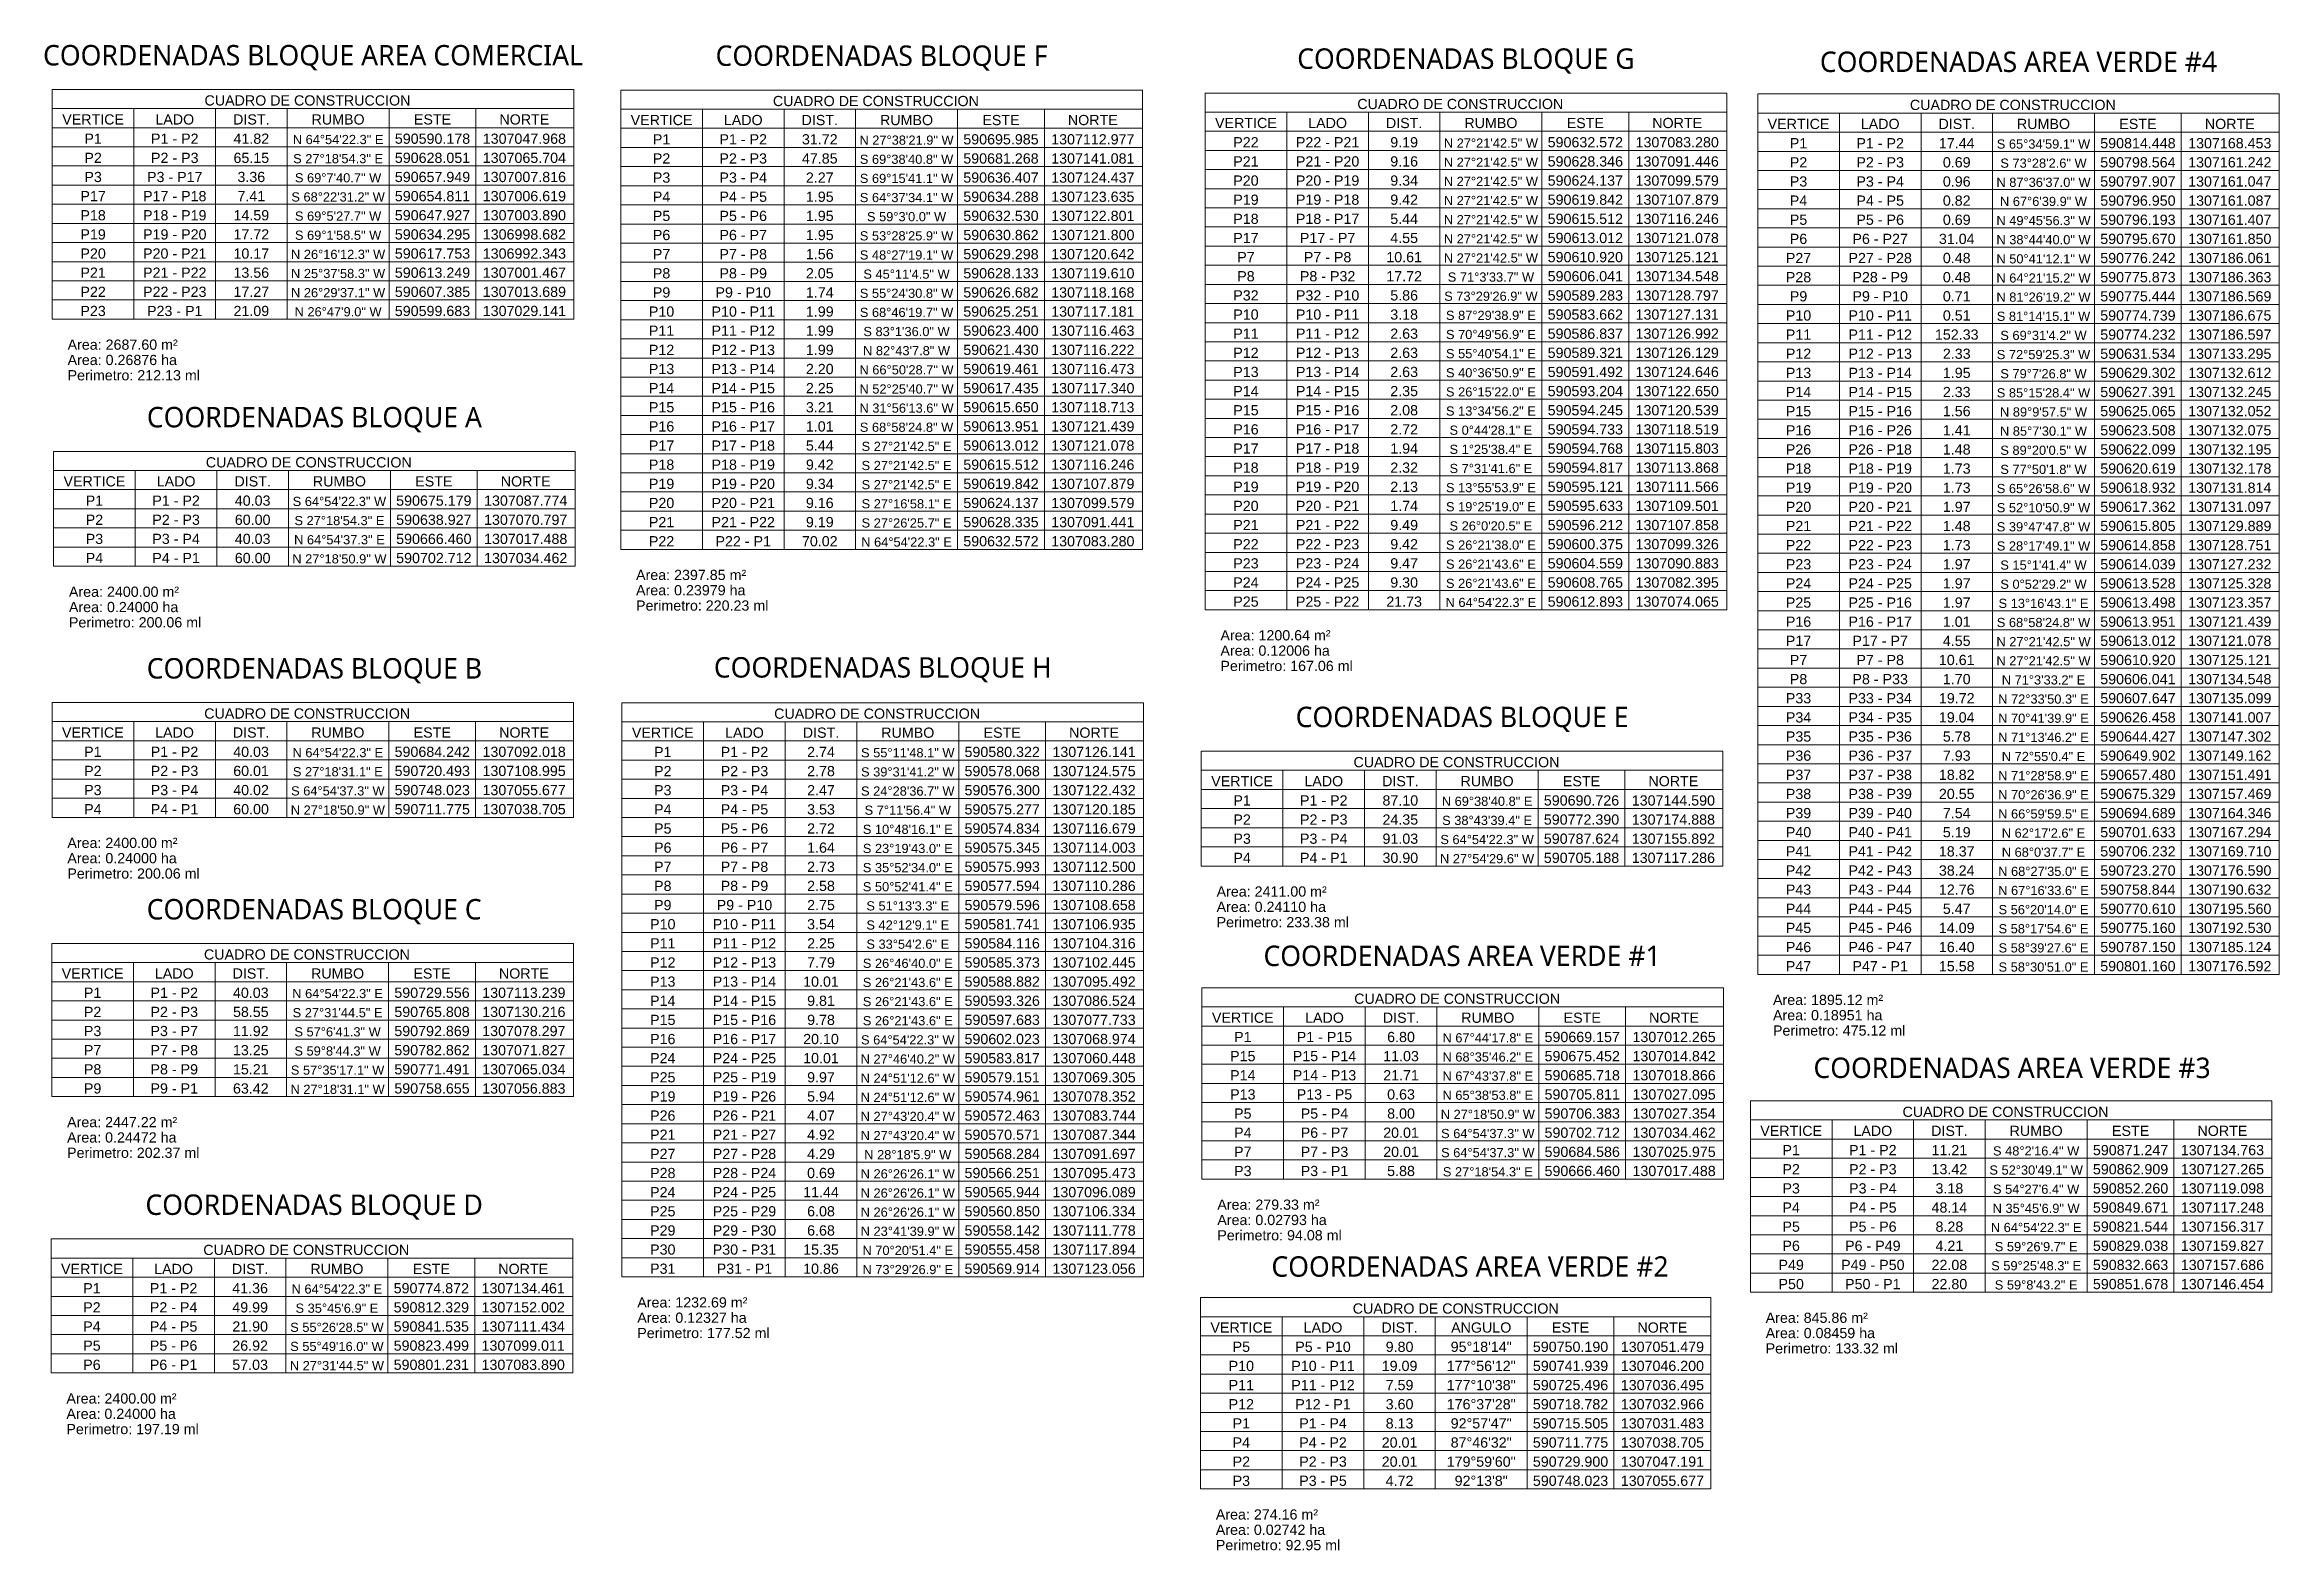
# Model space of a CAD drawing. Header units: millimetres. Extents: x 86 to 591881, y 99 to 1307229.
# Drawn here: x 591443.4 to 591881.2, y 1306865.3 to 1307160.3 of the extents above; entities that cross this region are included whole.
import ezdxf
from ezdxf.enums import TextEntityAlignment as Align

# ---------------------------------------------------------------- set-up
doc = ezdxf.new("R2010")
doc.units = ezdxf.units.MM
doc.layers.add('CUADROS', color=9, linetype='Continuous', lineweight=20)
doc.layers.add('Plano', color=7, linetype='Continuous')
doc.styles.add('CUADROS', font='arial.ttf')
doc.styles.add('ST - ETIQUETAS', font='', dxfattribs={"height": 2.5})
doc.styles.get('ST - ETIQUETAS').set_extended_font_data('Roboto Thin')

msp = doc.modelspace()

# ---------------------------------------------------------------- texts
at = {"layer": 'CUADROS', "style": 'CUADROS'}
for s, p in [('Area: 2687.60 m²', (591447.89, 1307100.5)), ('Area: 0.26876 ha', (591447.89, 1307097.5)), ('Perimetro: 212.13 ml', (591447.89, 1307094.5)), ('Area: 2400.00 m²', (591448.15, 1307052.09)), ('Area: 2397.85 m²', (591559.27, 1307055.38)), ('Area: 0.23979 ha', (591559.27, 1307052.38)), ('Area: 0.24000 ha', (591448.15, 1307049.09)), ('Perimetro: 220.23 ml', (591559.27, 1307049.38)), ('Perimetro: 200.06 ml', (591448.15, 1307046.09)), ('Area: 1200.64 m²', (591673.77, 1307043.55)), ('Area: 0.12006 ha', (591673.77, 1307040.55)), ('Perimetro: 167.06 ml', (591673.77, 1307037.55)), ('Area: 2400.00 m²', (591447.84, 1307002.88)), ('Area: 0.24000 ha', (591447.84, 1306999.88)), ('Perimetro: 200.06 ml', (591447.84, 1306996.88)), ('Area: 2411.00 m²', (591673.02, 1306993.35)), ('Area: 0.24110 ha', (591673.02, 1306990.35)), ('Perimetro: 233.38 ml', (591673.02, 1306987.35)), ('Area: 1895.12 m²', (591782.04, 1306972.12)), ('Area: 0.18951 ha', (591782.04, 1306969.12)), ('Perimetro: 475.12 ml', (591782.04, 1306966.12)), ('Area: 2447.22 m²', (591447.79, 1306948.17)), ('Area: 0.24472 ha', (591447.79, 1306945.17)), ('Perimetro: 202.37 ml', (591447.79, 1306942.17)), ('Area: 279.33 m²', (591673.16, 1306932)), ('Area: 0.02793 ha', (591673.16, 1306929)), ('Perimetro: 94.08 ml', (591673.16, 1306926)), ('Area: 1232.69 m²', (591559.51, 1306912.85)), ('Area: 0.12327 ha', (591559.51, 1306909.85)), ('Area: 845.86 m²', (591780.6, 1306909.84)), ('Perimetro: 177.52 ml', (591559.51, 1306906.85)), ('Area: 0.08459 ha', (591780.6, 1306906.84)), ('Perimetro: 133.32 ml', (591780.6, 1306903.84)), ('Area: 2400.00 m²', (591447.66, 1306894.03)), ('Area: 0.24000 ha', (591447.66, 1306891.03)), ('Perimetro: 197.19 ml', (591447.66, 1306888.03)), ('Area: 274.16 m²', (591672.87, 1306871.3)), ('Area: 0.02742 ha', (591672.87, 1306868.3)), ('Perimetro: 92.95 ml', (591672.87, 1306865.3))]:
    msp.add_text(s, height=2, dxfattribs=at).set_placement(p)
at = {"layer": 'Plano', "color": 3, "lineweight": 15, "style": 'ST - ETIQUETAS'}
for s, p in [('COORDENADAS BLOQUE AREA COMERCIAL', (591495.99, 1307157.76)), ('COORDENADAS BLOQUE F', (591607.37, 1307157.67)), ('COORDENADAS BLOQUE G', (591721.87, 1307157.09)), ('COORDENADAS AREA VERDE #4', (591830.14, 1307156.92)), ('COORDENADAS BLOQUE A', (591496.25, 1307086.85)), ('COORDENADAS BLOQUE B', (591496.25, 1307037.63)), ('COORDENADAS BLOQUE H', (591607.61, 1307037.82)), ('COORDENADAS BLOQUE E', (591721.12, 1307028.11)), ('COORDENADAS BLOQUE C', (591496.2, 1306990.43)), ('COORDENADAS AREA VERDE #1', (591721.12, 1306981.75)), ('COORDENADAS AREA VERDE #3', (591828.88, 1306959.81)), ('COORDENADAS BLOQUE D', (591496.2, 1306932.54)), ('COORDENADAS AREA VERDE #2', (591722.67, 1306920.88))]:
    msp.add_text(s, height=4, dxfattribs=at).set_placement(p, align=Align.MIDDLE)

# ---------------------------------------------------------------- blocks, each defined once
blk = doc.blocks.new('CC-R')
at = {"layer": 'CUADROS'}
for p, q in [((0, 0), (0, 7.5)), ((0, 7.5), (102.2, 7.5)), ((102.2, 0), (102.2, 7.5)), ((0, 3.75), (102.2, 3.75)), ((0, 0), (102.2, 0)), ((16, 0), (16, 3.75)), ((32, 0), (32, 3.75)), ((46, 0), (46, 3.75)), ((66, 0), (66, 3.75)), ((83, 0), (83, 3.75))]:
    blk.add_line(p, q, dxfattribs=at)
at = {"layer": 'CUADROS', "style": 'CUADROS'}
blk.add_text('CUADRO DE CONSTRUCCION', height=2, dxfattribs=at).set_placement((50, 3.75), align=Align.BOTTOM_CENTER)
for s, p in [('VERTICE', (8, 0.625)), ('LADO', (24, 0.625)), ('DIST.', (39, 0.625)), ('RUMBO', (56, 0.625)), ('ESTE', (74.5, 0.625)), ('NORTE', (92.5, 0.625))]:
    blk.add_text(s, height=2, dxfattribs=at).set_placement(p, align=Align.CENTER)
blk = doc.blocks.new('CC-CR')
at = {"layer": 'CUADROS'}
for p, q in [((0, 0), (0, 3.75)), ((0, 3.75), (102.2, 3.75)), ((0, 0), (102.2, 0)), ((16, 0), (16, 3.75)), ((32, 0), (32, 3.75)), ((46, 0), (46, 3.75)), ((66, 0), (66, 3.75)), ((83, 0), (83, 3.75)), ((102.2, 0), (102.2, 3.75))]:
    blk.add_line(p, q, dxfattribs=at)
at = {"layer": 'CUADROS', "style": 'CUADROS'}
for tag, height, p in [('V', 2, (8, 0)), ('L', 2, (24, 0)), ('D', 2, (39, 0)), ('ANG', 1.8, (56, 0)), ('X', 2, (74.5, 0)), ('Y', 2, (92.5, 0))]:
    blk.add_attdef(tag, text='', height=height, dxfattribs=at).set_placement(p, align=Align.BOTTOM_CENTER)
blk = doc.blocks.new('CC-C')
at = {"layer": 'CUADROS'}
for p, q in [((0, 0), (0, 7.5)), ((0, 7.5), (100, 7.5)), ((100, 0), (100, 7.5)), ((0, 3.75), (100, 3.75)), ((0, 0), (100, 0)), ((16, 0), (16, 3.75)), ((32, 0), (32, 3.75)), ((46, 0), (46, 3.75)), ((64, 0), (64, 3.75)), ((81, 0), (81, 3.75))]:
    blk.add_line(p, q, dxfattribs=at)
at = {"layer": 'CUADROS', "style": 'CUADROS'}
blk.add_text('CUADRO DE CONSTRUCCION', height=2, dxfattribs=at).set_placement((50, 3.75), align=Align.BOTTOM_CENTER)
for s, p in [('VERTICE', (8, 0.625)), ('LADO', (24, 0.625)), ('DIST.', (39, 0.625)), ('ANGULO', (55, 0.625)), ('ESTE', (72.5, 0.625)), ('NORTE', (90.5, 0.625))]:
    blk.add_text(s, height=2, dxfattribs=at).set_placement(p, align=Align.CENTER)
blk = doc.blocks.new('CC-Cuerpo')
at = {"layer": 'CUADROS'}
for p, q in [((0, 0), (0, 3.75)), ((0, 3.75), (100, 3.75)), ((0, 0), (100, 0)), ((16, 0), (16, 3.75)), ((32, 0), (32, 3.75)), ((46, 0), (46, 3.75)), ((64, 0), (64, 3.75)), ((81, 0), (81, 3.75)), ((100, 0), (100, 3.75))]:
    blk.add_line(p, q, dxfattribs=at)
at = {"layer": 'CUADROS', "style": 'CUADROS'}
for tag, p in [('V', (8, 0)), ('L', (24, 0)), ('D', (39, 0)), ('ANG', (55, 0)), ('X', (72.5, 0)), ('Y', (90.5, 0))]:
    blk.add_attdef(tag, text='', height=2, dxfattribs=at).set_placement(p, align=Align.BOTTOM_CENTER)

# ---------------------------------------------------------------- block references
at = {"layer": 'CUADROS'}
for name, p in [('CC-R', (591444.89, 1307144)), ('CC-R', (591556.27, 1307143.88)), ('CC-R', (591670.77, 1307143.3)), ('CC-R', (591779.04, 1307143.12)), ('CC-R', (591445.15, 1307073.09)), ('CC-R', (591444.84, 1307023.88)), ('CC-R', (591556.51, 1307023.85)), ('CC-R', (591670.02, 1307014.35)), ('CC-R', (591444.79, 1306976.67)), ('CC-R', (591670.16, 1306968)), ('CC-R', (591777.6, 1306945.84)), ('CC-R', (591444.66, 1306918.78)), ('CC-C', (591669.87, 1306907.3))]:
    msp.add_blockref(name, p, dxfattribs=at)
for name, p, values in [('CC-CR', (591444.89, 1307140.25), {'V': 'P1', 'L': 'P1 - P2', 'D': '41.82', 'ANG': 'N 64°54\'22.3" E', 'X': '590590.178', 'Y': '1307047.968'}), ('CC-CR', (591556.27, 1307140.13), {'V': 'P1', 'L': 'P1 - P2', 'D': '31.72', 'ANG': 'N 27°38\'21.9" W', 'X': '590695.985', 'Y': '1307112.977'}), ('CC-CR', (591670.77, 1307139.55), {'V': 'P22', 'L': 'P22 - P21', 'D': '9.19', 'ANG': 'N 27°21\'42.5" W', 'X': '590632.572', 'Y': '1307083.280'}), ('CC-CR', (591779.04, 1307139.37), {'V': 'P1', 'L': 'P1 - P2', 'D': '17.44', 'ANG': 'S 65°34\'59.1" W', 'X': '590814.448', 'Y': '1307168.453'}), ('CC-CR', (591444.89, 1307136.5), {'V': 'P2', 'L': 'P2 - P3', 'D': '65.15', 'ANG': 'S 27°18\'54.3" E', 'X': '590628.051', 'Y': '1307065.704'}), ('CC-CR', (591556.27, 1307136.38), {'V': 'P2', 'L': 'P2 - P3', 'D': '47.85', 'ANG': 'S 69°38\'40.8" W', 'X': '590681.268', 'Y': '1307141.081'}), ('CC-CR', (591670.77, 1307135.8), {'V': 'P21', 'L': 'P21 - P20', 'D': '9.16', 'ANG': 'N 27°21\'42.5" W', 'X': '590628.346', 'Y': '1307091.446'}), ('CC-CR', (591779.04, 1307135.62), {'V': 'P2', 'L': 'P2 - P3', 'D': '0.69', 'ANG': 'S 73°28\'2.6" W', 'X': '590798.564', 'Y': '1307161.242'}), ('CC-CR', (591444.89, 1307132.75), {'V': 'P3', 'L': 'P3 - P17', 'D': '3.36', 'ANG': 'S 69°7\'40.7" W', 'X': '590657.949', 'Y': '1307007.816'}), ('CC-CR', (591444.89, 1307129), {'V': 'P17', 'L': 'P17 - P18', 'D': '7.41', 'ANG': 'S 68°22\'31.2" W', 'X': '590654.811', 'Y': '1307006.619'}), ('CC-CR', (591556.27, 1307132.63), {'V': 'P3', 'L': 'P3 - P4', 'D': '2.27', 'ANG': 'S 69°15\'41.1" W', 'X': '590636.407', 'Y': '1307124.437'}), ('CC-CR', (591670.77, 1307132.05), {'V': 'P20', 'L': 'P20 - P19', 'D': '9.34', 'ANG': 'N 27°21\'42.5" W', 'X': '590624.137', 'Y': '1307099.579'}), ('CC-CR', (591779.04, 1307131.87), {'V': 'P3', 'L': 'P3 - P4', 'D': '0.96', 'ANG': 'N 87°36\'37.0" W', 'X': '590797.907', 'Y': '1307161.047'}), ('CC-CR', (591444.89, 1307125.25), {'V': 'P18', 'L': 'P18 - P19', 'D': '14.59', 'ANG': 'S 69°5\'27.7" W', 'X': '590647.927', 'Y': '1307003.890'}), ('CC-CR', (591556.27, 1307128.88), {'V': 'P4', 'L': 'P4 - P5', 'D': '1.95', 'ANG': 'S 64°37\'34.1" W', 'X': '590634.288', 'Y': '1307123.635'}), ('CC-CR', (591556.27, 1307125.13), {'V': 'P5', 'L': 'P5 - P6', 'D': '1.95', 'ANG': 'S 59°3\'0.0" W', 'X': '590632.530', 'Y': '1307122.801'}), ('CC-CR', (591670.77, 1307128.3), {'V': 'P19', 'L': 'P19 - P18', 'D': '9.42', 'ANG': 'N 27°21\'42.5" W', 'X': '590619.842', 'Y': '1307107.879'}), ('CC-CR', (591779.04, 1307128.12), {'V': 'P4', 'L': 'P4 - P5', 'D': '0.82', 'ANG': 'N 67°6\'39.9" W', 'X': '590796.950', 'Y': '1307161.087'}), ('CC-CR', (591444.89, 1307121.5), {'V': 'P19', 'L': 'P19 - P20', 'D': '17.72', 'ANG': 'S 69°1\'58.5" W', 'X': '590634.295', 'Y': '1306998.682'}), ('CC-CR', (591556.27, 1307121.38), {'V': 'P6', 'L': 'P6 - P7', 'D': '1.95', 'ANG': 'S 53°28\'25.9" W', 'X': '590630.862', 'Y': '1307121.800'}), ('CC-CR', (591670.77, 1307124.55), {'V': 'P18', 'L': 'P18 - P17', 'D': '5.44', 'ANG': 'N 27°21\'42.5" W', 'X': '590615.512', 'Y': '1307116.246'}), ('CC-CR', (591670.77, 1307120.8), {'V': 'P17', 'L': 'P17 - P7', 'D': '4.55', 'ANG': 'N 27°21\'42.5" W', 'X': '590613.012', 'Y': '1307121.078'}), ('CC-CR', (591779.04, 1307124.37), {'V': 'P5', 'L': 'P5 - P6', 'D': '0.69', 'ANG': 'N 49°45\'56.3" W', 'X': '590796.193', 'Y': '1307161.407'}), ('CC-CR', (591779.04, 1307120.62), {'V': 'P6', 'L': 'P6 - P27', 'D': '31.04', 'ANG': 'N 38°44\'40.0" W', 'X': '590795.670', 'Y': '1307161.850'}), ('CC-CR', (591444.89, 1307117.75), {'V': 'P20', 'L': 'P20 - P21', 'D': '10.17', 'ANG': 'N 26°16\'12.3" W', 'X': '590617.753', 'Y': '1306992.343'}), ('CC-CR', (591556.27, 1307117.63), {'V': 'P7', 'L': 'P7 - P8', 'D': '1.56', 'ANG': 'S 48°27\'19.1" W', 'X': '590629.298', 'Y': '1307120.642'}), ('CC-CR', (591670.77, 1307117.05), {'V': 'P7', 'L': 'P7 - P8', 'D': '10.61', 'ANG': 'N 27°21\'42.5" W', 'X': '590610.920', 'Y': '1307125.121'}), ('CC-CR', (591779.04, 1307116.87), {'V': 'P27', 'L': 'P27 - P28', 'D': '0.48', 'ANG': 'N 50°41\'12.1" W', 'X': '590776.242', 'Y': '1307186.061'}), ('CC-CR', (591444.89, 1307114), {'V': 'P21', 'L': 'P21 - P22', 'D': '13.56', 'ANG': 'N 25°37\'58.3" W', 'X': '590613.249', 'Y': '1307001.467'}), ('CC-CR', (591556.27, 1307113.88), {'V': 'P8', 'L': 'P8 - P9', 'D': '2.05', 'ANG': 'S 45°11\'4.5" W', 'X': '590628.133', 'Y': '1307119.610'}), ('CC-CR', (591670.77, 1307113.3), {'V': 'P8', 'L': 'P8 - P32', 'D': '17.72', 'ANG': 'S 71°3\'33.7" W', 'X': '590606.041', 'Y': '1307134.548'}), ('CC-CR', (591779.04, 1307113.12), {'V': 'P28', 'L': 'P28 - P9', 'D': '0.48', 'ANG': 'N 64°21\'15.2" W', 'X': '590775.873', 'Y': '1307186.363'}), ('CC-CR', (591444.89, 1307110.25), {'V': 'P22', 'L': 'P22 - P23', 'D': '17.27', 'ANG': 'N 26°29\'37.1" W', 'X': '590607.385', 'Y': '1307013.689'}), ('CC-CR', (591556.27, 1307110.13), {'V': 'P9', 'L': 'P9 - P10', 'D': '1.74', 'ANG': 'S 55°24\'30.8" W', 'X': '590626.682', 'Y': '1307118.168'}), ('CC-CR', (591670.77, 1307109.55), {'V': 'P32', 'L': 'P32 - P10', 'D': '5.86', 'ANG': 'S 73°29\'26.9" W', 'X': '590589.283', 'Y': '1307128.797'}), ('CC-CR', (591779.04, 1307109.37), {'V': 'P9', 'L': 'P9 - P10', 'D': '0.71', 'ANG': 'N 81°26\'19.2" W', 'X': '590775.444', 'Y': '1307186.569'}), ('CC-CR', (591444.89, 1307106.5), {'V': 'P23', 'L': 'P23 - P1', 'D': '21.09', 'ANG': 'N 26°47\'9.0" W', 'X': '590599.683', 'Y': '1307029.141'}), ('CC-CR', (591556.27, 1307106.38), {'V': 'P10', 'L': 'P10 - P11', 'D': '1.99', 'ANG': 'S 68°46\'19.7" W', 'X': '590625.251', 'Y': '1307117.181'}), ('CC-CR', (591670.77, 1307105.8), {'V': 'P10', 'L': 'P10 - P11', 'D': '3.18', 'ANG': 'S 87°29\'38.9" E', 'X': '590583.662', 'Y': '1307127.131'}), ('CC-CR', (591779.04, 1307105.62), {'V': 'P10', 'L': 'P10 - P11', 'D': '0.51', 'ANG': 'S 81°14\'15.1" W', 'X': '590774.739', 'Y': '1307186.675'}), ('CC-CR', (591556.27, 1307102.63), {'V': 'P11', 'L': 'P11 - P12', 'D': '1.99', 'ANG': 'S 83°1\'36.0" W', 'X': '590623.400', 'Y': '1307116.463'}), ('CC-CR', (591556.27, 1307098.88), {'V': 'P12', 'L': 'P12 - P13', 'D': '1.99', 'ANG': 'N 82°43\'7.8" W', 'X': '590621.430', 'Y': '1307116.222'}), ('CC-CR', (591670.77, 1307102.05), {'V': 'P11', 'L': 'P11 - P12', 'D': '2.63', 'ANG': 'S 70°49\'56.9" E', 'X': '590586.837', 'Y': '1307126.992'}), ('CC-CR', (591779.04, 1307101.87), {'V': 'P11', 'L': 'P11 - P12', 'D': '152.33', 'ANG': 'S 69°31\'4.2" W', 'X': '590774.232', 'Y': '1307186.597'}), ('CC-CR', (591556.27, 1307095.13), {'V': 'P13', 'L': 'P13 - P14', 'D': '2.20', 'ANG': 'N 66°50\'28.7" W', 'X': '590619.461', 'Y': '1307116.473'}), ('CC-CR', (591670.77, 1307098.3), {'V': 'P12', 'L': 'P12 - P13', 'D': '2.63', 'ANG': 'S 55°40\'54.1" E', 'X': '590589.321', 'Y': '1307126.129'}), ('CC-CR', (591670.77, 1307094.55), {'V': 'P13', 'L': 'P13 - P14', 'D': '2.63', 'ANG': 'S 40°36\'50.9" E', 'X': '590591.492', 'Y': '1307124.646'}), ('CC-CR', (591779.04, 1307098.12), {'V': 'P12', 'L': 'P12 - P13', 'D': '2.33', 'ANG': 'S 72°59\'25.3" W', 'X': '590631.534', 'Y': '1307133.295'}), ('CC-CR', (591779.04, 1307094.37), {'V': 'P13', 'L': 'P13 - P14', 'D': '1.95', 'ANG': 'S 79°7\'26.8" W', 'X': '590629.302', 'Y': '1307132.612'}), ('CC-CR', (591556.27, 1307091.38), {'V': 'P14', 'L': 'P14 - P15', 'D': '2.25', 'ANG': 'N 52°25\'40.7" W', 'X': '590617.435', 'Y': '1307117.340'}), ('CC-CR', (591670.77, 1307090.8), {'V': 'P14', 'L': 'P14 - P15', 'D': '2.35', 'ANG': 'S 26°15\'22.0" E', 'X': '590593.204', 'Y': '1307122.650'}), ('CC-CR', (591779.04, 1307090.62), {'V': 'P14', 'L': 'P14 - P15', 'D': '2.33', 'ANG': 'S 85°15\'28.4" W', 'X': '590627.391', 'Y': '1307132.245'}), ('CC-CR', (591556.27, 1307087.63), {'V': 'P15', 'L': 'P15 - P16', 'D': '3.21', 'ANG': 'N 31°56\'13.6" W', 'X': '590615.650', 'Y': '1307118.713'}), ('CC-CR', (591670.77, 1307087.05), {'V': 'P15', 'L': 'P15 - P16', 'D': '2.08', 'ANG': 'S 13°34\'56.2" E', 'X': '590594.245', 'Y': '1307120.539'}), ('CC-CR', (591779.04, 1307086.87), {'V': 'P15', 'L': 'P15 - P16', 'D': '1.56', 'ANG': 'N 89°9\'57.5" W', 'X': '590625.065', 'Y': '1307132.052'}), ('CC-CR', (591556.27, 1307083.88), {'V': 'P16', 'L': 'P16 - P17', 'D': '1.01', 'ANG': 'S 68°58\'24.8" W', 'X': '590613.951', 'Y': '1307121.439'}), ('CC-CR', (591670.77, 1307083.3), {'V': 'P16', 'L': 'P16 - P17', 'D': '2.72', 'ANG': 'S 0°44\'28.1" E', 'X': '590594.733', 'Y': '1307118.519'}), ('CC-CR', (591779.04, 1307083.12), {'V': 'P16', 'L': 'P16 - P26', 'D': '1.41', 'ANG': 'N 85°7\'30.1" W', 'X': '590623.508', 'Y': '1307132.075'}), ('CC-CR', (591556.27, 1307080.13), {'V': 'P17', 'L': 'P17 - P18', 'D': '5.44', 'ANG': 'S 27°21\'42.5" E', 'X': '590613.012', 'Y': '1307121.078'}), ('CC-CR', (591670.77, 1307079.55), {'V': 'P17', 'L': 'P17 - P18', 'D': '1.94', 'ANG': 'S 1°25\'38.4" E', 'X': '590594.768', 'Y': '1307115.803'}), ('CC-CR', (591779.04, 1307079.37), {'V': 'P26', 'L': 'P26 - P18', 'D': '1.48', 'ANG': 'S 89°20\'0.5" W', 'X': '590622.099', 'Y': '1307132.195'}), ('CC-CR', (591556.27, 1307076.38), {'V': 'P18', 'L': 'P18 - P19', 'D': '9.42', 'ANG': 'S 27°21\'42.5" E', 'X': '590615.512', 'Y': '1307116.246'}), ('CC-CR', (591556.27, 1307072.63), {'V': 'P19', 'L': 'P19 - P20', 'D': '9.34', 'ANG': 'S 27°21\'42.5" E', 'X': '590619.842', 'Y': '1307107.879'}), ('CC-CR', (591670.77, 1307075.8), {'V': 'P18', 'L': 'P18 - P19', 'D': '2.32', 'ANG': 'S 7°31\'41.6" E', 'X': '590594.817', 'Y': '1307113.868'}), ('CC-CR', (591670.77, 1307072.05), {'V': 'P19', 'L': 'P19 - P20', 'D': '2.13', 'ANG': 'S 13°55\'53.9" E', 'X': '590595.121', 'Y': '1307111.566'}), ('CC-CR', (591779.04, 1307075.62), {'V': 'P18', 'L': 'P18 - P19', 'D': '1.73', 'ANG': 'S 77°50\'1.8" W', 'X': '590620.619', 'Y': '1307132.178'}), ('CC-CR', (591445.15, 1307069.34), {'V': 'P1', 'L': 'P1 - P2', 'D': '40.03', 'ANG': 'S 64°54\'22.3" W', 'X': '590675.179', 'Y': '1307087.774'}), ('CC-CR', (591556.27, 1307068.88), {'V': 'P20', 'L': 'P20 - P21', 'D': '9.16', 'ANG': 'S 27°16\'58.1" E', 'X': '590624.137', 'Y': '1307099.579'}), ('CC-CR', (591670.77, 1307068.3), {'V': 'P20', 'L': 'P20 - P21', 'D': '1.74', 'ANG': 'S 19°25\'19.0" E', 'X': '590595.633', 'Y': '1307109.501'}), ('CC-CR', (591779.04, 1307071.87), {'V': 'P19', 'L': 'P19 - P20', 'D': '1.73', 'ANG': 'S 65°26\'58.6" W', 'X': '590618.932', 'Y': '1307131.814'}), ('CC-CR', (591779.04, 1307068.12), {'V': 'P20', 'L': 'P20 - P21', 'D': '1.97', 'ANG': 'S 52°10\'50.9" W', 'X': '590617.362', 'Y': '1307131.097'}), ('CC-CR', (591445.15, 1307065.59), {'V': 'P2', 'L': 'P2 - P3', 'D': '60.00', 'ANG': 'S 27°18\'54.3" E', 'X': '590638.927', 'Y': '1307070.797'}), ('CC-CR', (591556.27, 1307065.13), {'V': 'P21', 'L': 'P21 - P22', 'D': '9.19', 'ANG': 'S 27°26\'25.7" E', 'X': '590628.335', 'Y': '1307091.441'}), ('CC-CR', (591670.77, 1307064.55), {'V': 'P21', 'L': 'P21 - P22', 'D': '9.49', 'ANG': 'S 26°0\'20.5" E', 'X': '590596.212', 'Y': '1307107.858'}), ('CC-CR', (591779.04, 1307064.37), {'V': 'P21', 'L': 'P21 - P22', 'D': '1.48', 'ANG': 'S 39°47\'47.8" W', 'X': '590615.805', 'Y': '1307129.889'}), ('CC-CR', (591445.15, 1307061.84), {'V': 'P3', 'L': 'P3 - P4', 'D': '40.03', 'ANG': 'N 64°54\'37.3" E', 'X': '590666.460', 'Y': '1307017.488'}), ('CC-CR', (591556.27, 1307061.38), {'V': 'P22', 'L': 'P22 - P1', 'D': '70.02', 'ANG': 'N 64°54\'22.3" E', 'X': '590632.572', 'Y': '1307083.280'}), ('CC-CR', (591670.77, 1307060.8), {'V': 'P22', 'L': 'P22 - P23', 'D': '9.42', 'ANG': 'S 26°21\'38.0" E', 'X': '590600.375', 'Y': '1307099.326'}), ('CC-CR', (591779.04, 1307060.62), {'V': 'P22', 'L': 'P22 - P23', 'D': '1.73', 'ANG': 'S 28°17\'49.1" W', 'X': '590614.858', 'Y': '1307128.751'}), ('CC-CR', (591445.15, 1307058.09), {'V': 'P4', 'L': 'P4 - P1', 'D': '60.00', 'ANG': 'N 27°18\'50.9" W', 'X': '590702.712', 'Y': '1307034.462'}), ('CC-CR', (591670.77, 1307057.05), {'V': 'P23', 'L': 'P23 - P24', 'D': '9.47', 'ANG': 'S 26°21\'43.6" E', 'X': '590604.559', 'Y': '1307090.883'}), ('CC-CR', (591779.04, 1307056.87), {'V': 'P23', 'L': 'P23 - P24', 'D': '1.97', 'ANG': 'S 15°1\'41.4" W', 'X': '590614.039', 'Y': '1307127.232'}), ('CC-CR', (591670.77, 1307053.3), {'V': 'P24', 'L': 'P24 - P25', 'D': '9.30', 'ANG': 'S 26°21\'43.6" E', 'X': '590608.765', 'Y': '1307082.395'}), ('CC-CR', (591779.04, 1307053.12), {'V': 'P24', 'L': 'P24 - P25', 'D': '1.97', 'ANG': 'S 0°52\'29.2" W', 'X': '590613.528', 'Y': '1307125.328'}), ('CC-CR', (591670.77, 1307049.55), {'V': 'P25', 'L': 'P25 - P22', 'D': '21.73', 'ANG': 'N 64°54\'22.3" E', 'X': '590612.893', 'Y': '1307074.065'}), ('CC-CR', (591779.04, 1307049.37), {'V': 'P25', 'L': 'P25 - P16', 'D': '1.97', 'ANG': 'S 13°16\'43.1" E', 'X': '590613.498', 'Y': '1307123.357'}), ('CC-CR', (591779.04, 1307045.62), {'V': 'P16', 'L': 'P16 - P17', 'D': '1.01', 'ANG': 'S 68°58\'24.8" W', 'X': '590613.951', 'Y': '1307121.439'}), ('CC-CR', (591779.04, 1307041.87), {'V': 'P17', 'L': 'P17 - P7', 'D': '4.55', 'ANG': 'N 27°21\'42.5" W', 'X': '590613.012', 'Y': '1307121.078'}), ('CC-CR', (591779.04, 1307038.12), {'V': 'P7', 'L': 'P7 - P8', 'D': '10.61', 'ANG': 'N 27°21\'42.5" W', 'X': '590610.920', 'Y': '1307125.121'}), ('CC-CR', (591779.04, 1307034.37), {'V': 'P8', 'L': 'P8 - P33', 'D': '1.70', 'ANG': 'N 71°3\'33.2" E', 'X': '590606.041', 'Y': '1307134.548'}), ('CC-CR', (591779.04, 1307030.62), {'V': 'P33', 'L': 'P33 - P34', 'D': '19.72', 'ANG': 'N 72°33\'50.3" E', 'X': '590607.647', 'Y': '1307135.099'}), ('CC-CR', (591779.04, 1307026.87), {'V': 'P34', 'L': 'P34 - P35', 'D': '19.04', 'ANG': 'N 70°41\'39.9" E', 'X': '590626.458', 'Y': '1307141.007'}), ('CC-CR', (591444.84, 1307020.13), {'V': 'P1', 'L': 'P1 - P2', 'D': '40.03', 'ANG': 'N 64°54\'22.3" E', 'X': '590684.242', 'Y': '1307092.018'}), ('CC-CR', (591556.51, 1307020.1), {'V': 'P1', 'L': 'P1 - P2', 'D': '2.74', 'ANG': 'S 55°11\'48.1" W', 'X': '590580.322', 'Y': '1307126.141'}), ('CC-CR', (591779.04, 1307023.12), {'V': 'P35', 'L': 'P35 - P36', 'D': '5.78', 'ANG': 'N 71°13\'46.2" E', 'X': '590644.427', 'Y': '1307147.302'}), ('CC-CR', (591444.84, 1307016.38), {'V': 'P2', 'L': 'P2 - P3', 'D': '60.01', 'ANG': 'S 27°18\'31.1" E', 'X': '590720.493', 'Y': '1307108.995'}), ('CC-CR', (591556.51, 1307016.35), {'V': 'P2', 'L': 'P2 - P3', 'D': '2.78', 'ANG': 'S 39°31\'41.2" W', 'X': '590578.068', 'Y': '1307124.575'}), ('CC-CR', (591779.04, 1307019.37), {'V': 'P36', 'L': 'P36 - P37', 'D': '7.93', 'ANG': 'N 72°55\'0.4" E', 'X': '590649.902', 'Y': '1307149.162'}), ('CC-CR', (591779.04, 1307015.62), {'V': 'P37', 'L': 'P37 - P38', 'D': '18.82', 'ANG': 'N 71°28\'58.9" E', 'X': '590657.480', 'Y': '1307151.491'}), ('CC-CR', (591444.84, 1307012.63), {'V': 'P3', 'L': 'P3 - P4', 'D': '40.02', 'ANG': 'S 64°54\'37.3" W', 'X': '590748.023', 'Y': '1307055.677'}), ('CC-CR', (591556.51, 1307012.6), {'V': 'P3', 'L': 'P3 - P4', 'D': '2.47', 'ANG': 'S 24°28\'36.7" W', 'X': '590576.300', 'Y': '1307122.432'}), ('CC-CR', (591779.04, 1307011.87), {'V': 'P38', 'L': 'P38 - P39', 'D': '20.55', 'ANG': 'N 70°26\'36.9" E', 'X': '590675.329', 'Y': '1307157.469'}), ('CC-CR', (591444.84, 1307008.88), {'V': 'P4', 'L': 'P4 - P1', 'D': '60.00', 'ANG': 'N 27°18\'50.9" W', 'X': '590711.775', 'Y': '1307038.705'}), ('CC-CR', (591556.51, 1307008.85), {'V': 'P4', 'L': 'P4 - P5', 'D': '3.53', 'ANG': 'S 7°11\'56.4" W', 'X': '590575.277', 'Y': '1307120.185'}), ('CC-CR', (591670.02, 1307010.6), {'V': 'P1', 'L': 'P1 - P2', 'D': '87.10', 'ANG': 'N 69°38\'40.8" E', 'X': '590690.726', 'Y': '1307144.590'}), ('CC-CR', (591670.02, 1307006.85), {'V': 'P2', 'L': 'P2 - P3', 'D': '24.35', 'ANG': 'S 38°43\'39.4" E', 'X': '590772.390', 'Y': '1307174.888'}), ('CC-CR', (591779.04, 1307008.12), {'V': 'P39', 'L': 'P39 - P40', 'D': '7.54', 'ANG': 'N 66°59\'59.5" E', 'X': '590694.689', 'Y': '1307164.346'}), ('CC-CR', (591556.51, 1307005.1), {'V': 'P5', 'L': 'P5 - P6', 'D': '2.72', 'ANG': 'S 10°48\'16.1" E', 'X': '590574.834', 'Y': '1307116.679'}), ('CC-CR', (591670.02, 1307003.1), {'V': 'P3', 'L': 'P3 - P4', 'D': '91.03', 'ANG': 'S 64°54\'22.3" W', 'X': '590787.624', 'Y': '1307155.892'}), ('CC-CR', (591779.04, 1307004.37), {'V': 'P40', 'L': 'P40 - P41', 'D': '5.19', 'ANG': 'N 62°17\'2.6" E', 'X': '590701.633', 'Y': '1307167.294'}), ('CC-CR', (591556.51, 1307001.35), {'V': 'P6', 'L': 'P6 - P7', 'D': '1.64', 'ANG': 'S 23°19\'43.0" E', 'X': '590575.345', 'Y': '1307114.003'}), ('CC-CR', (591670.02, 1306999.35), {'V': 'P4', 'L': 'P4 - P1', 'D': '30.90', 'ANG': 'N 27°54\'29.6" W', 'X': '590705.188', 'Y': '1307117.286'}), ('CC-CR', (591779.04, 1307000.62), {'V': 'P41', 'L': 'P41 - P42', 'D': '18.37', 'ANG': 'N 68°0\'37.7" E', 'X': '590706.232', 'Y': '1307169.710'}), ('CC-CR', (591556.51, 1306997.6), {'V': 'P7', 'L': 'P7 - P8', 'D': '2.73', 'ANG': 'S 35°52\'34.0" E', 'X': '590575.993', 'Y': '1307112.500'}), ('CC-CR', (591556.51, 1306993.85), {'V': 'P8', 'L': 'P8 - P9', 'D': '2.58', 'ANG': 'S 50°52\'41.4" E', 'X': '590577.594', 'Y': '1307110.286'}), ('CC-CR', (591779.04, 1306996.87), {'V': 'P42', 'L': 'P42 - P43', 'D': '38.24', 'ANG': 'N 68°27\'35.0" E', 'X': '590723.270', 'Y': '1307176.590'}), ('CC-CR', (591556.51, 1306990.1), {'V': 'P9', 'L': 'P9 - P10', 'D': '2.75', 'ANG': 'S 51°13\'3.3" E', 'X': '590579.596', 'Y': '1307108.658'}), ('CC-CR', (591779.04, 1306993.12), {'V': 'P43', 'L': 'P43 - P44', 'D': '12.76', 'ANG': 'N 67°16\'33.6" E', 'X': '590758.844', 'Y': '1307190.632'}), ('CC-CR', (591779.04, 1306989.37), {'V': 'P44', 'L': 'P44 - P45', 'D': '5.47', 'ANG': 'S 56°20\'14.0" E', 'X': '590770.610', 'Y': '1307195.560'}), ('CC-CR', (591556.51, 1306986.35), {'V': 'P10', 'L': 'P10 - P11', 'D': '3.54', 'ANG': 'S 42°12\'9.1" E', 'X': '590581.741', 'Y': '1307106.935'}), ('CC-CR', (591779.04, 1306985.62), {'V': 'P45', 'L': 'P45 - P46', 'D': '14.09', 'ANG': 'S 58°17\'54.6" E', 'X': '590775.160', 'Y': '1307192.530'}), ('CC-CR', (591556.51, 1306982.6), {'V': 'P11', 'L': 'P11 - P12', 'D': '2.25', 'ANG': 'S 33°54\'2.6" E', 'X': '590584.116', 'Y': '1307104.316'}), ('CC-CR', (591779.04, 1306981.87), {'V': 'P46', 'L': 'P46 - P47', 'D': '16.40', 'ANG': 'S 58°39\'27.6" E', 'X': '590787.150', 'Y': '1307185.124'}), ('CC-CR', (591556.51, 1306978.85), {'V': 'P12', 'L': 'P12 - P13', 'D': '7.79', 'ANG': 'S 26°46\'40.0" E', 'X': '590585.373', 'Y': '1307102.445'}), ('CC-CR', (591779.04, 1306978.12), {'V': 'P47', 'L': 'P47 - P1', 'D': '15.58', 'ANG': 'S 58°30\'51.0" E', 'X': '590801.160', 'Y': '1307176.592'}), ('CC-CR', (591444.79, 1306972.92), {'V': 'P1', 'L': 'P1 - P2', 'D': '40.03', 'ANG': 'N 64°54\'22.3" E', 'X': '590729.556', 'Y': '1307113.239'}), ('CC-CR', (591556.51, 1306975.1), {'V': 'P13', 'L': 'P13 - P14', 'D': '10.01', 'ANG': 'S 26°21\'43.6" E', 'X': '590588.882', 'Y': '1307095.492'}), ('CC-CR', (591556.51, 1306971.35), {'V': 'P14', 'L': 'P14 - P15', 'D': '9.81', 'ANG': 'S 26°21\'43.6" E', 'X': '590593.326', 'Y': '1307086.524'}), ('CC-CR', (591444.79, 1306969.17), {'V': 'P2', 'L': 'P2 - P3', 'D': '58.55', 'ANG': 'S 27°31\'44.5" E', 'X': '590765.808', 'Y': '1307130.216'}), ('CC-CR', (591556.51, 1306967.6), {'V': 'P15', 'L': 'P15 - P16', 'D': '9.78', 'ANG': 'S 26°21\'43.6" E', 'X': '590597.683', 'Y': '1307077.733'}), ('CC-CR', (591444.79, 1306965.42), {'V': 'P3', 'L': 'P3 - P7', 'D': '11.92', 'ANG': 'S 57°6\'41.3" W', 'X': '590792.869', 'Y': '1307078.297'}), ('CC-CR', (591556.51, 1306963.85), {'V': 'P16', 'L': 'P16 - P17', 'D': '20.10', 'ANG': 'S 64°54\'22.3" W', 'X': '590602.023', 'Y': '1307068.974'}), ('CC-CR', (591670.16, 1306964.25), {'V': 'P1', 'L': 'P1 - P15', 'D': '6.80', 'ANG': 'N 67°44\'17.8" E', 'X': '590669.157', 'Y': '1307012.265'}), ('CC-CR', (591444.79, 1306961.67), {'V': 'P7', 'L': 'P7 - P8', 'D': '13.25', 'ANG': 'S 59°8\'44.3" W', 'X': '590782.862', 'Y': '1307071.827'}), ('CC-CR', (591556.51, 1306960.1), {'V': 'P24', 'L': 'P24 - P25', 'D': '10.01', 'ANG': 'N 27°46\'40.2" W', 'X': '590583.817', 'Y': '1307060.448'}), ('CC-CR', (591670.16, 1306960.5), {'V': 'P15', 'L': 'P15 - P14', 'D': '11.03', 'ANG': 'N 68°35\'46.2" E', 'X': '590675.452', 'Y': '1307014.842'}), ('CC-CR', (591444.79, 1306957.92), {'V': 'P8', 'L': 'P8 - P9', 'D': '15.21', 'ANG': 'S 57°35\'17.1" W', 'X': '590771.491', 'Y': '1307065.034'}), ('CC-CR', (591444.79, 1306954.17), {'V': 'P9', 'L': 'P9 - P1', 'D': '63.42', 'ANG': 'N 27°18\'31.1" W', 'X': '590758.655', 'Y': '1307056.883'}), ('CC-CR', (591556.51, 1306956.35), {'V': 'P25', 'L': 'P25 - P19', 'D': '9.97', 'ANG': 'N 24°51\'12.6" W', 'X': '590579.151', 'Y': '1307069.305'}), ('CC-CR', (591670.16, 1306956.75), {'V': 'P14', 'L': 'P14 - P13', 'D': '21.71', 'ANG': 'N 67°43\'37.8" E', 'X': '590685.718', 'Y': '1307018.866'}), ('CC-CR', (591556.51, 1306952.6), {'V': 'P19', 'L': 'P19 - P26', 'D': '5.94', 'ANG': 'N 24°51\'12.6" W', 'X': '590574.961', 'Y': '1307078.352'}), ('CC-CR', (591670.16, 1306953), {'V': 'P13', 'L': 'P13 - P5', 'D': '0.63', 'ANG': 'N 65°38\'53.8" E', 'X': '590705.811', 'Y': '1307027.095'}), ('CC-CR', (591556.51, 1306948.85), {'V': 'P26', 'L': 'P26 - P21', 'D': '4.07', 'ANG': 'N 27°43\'20.4" W', 'X': '590572.463', 'Y': '1307083.744'}), ('CC-CR', (591556.51, 1306945.1), {'V': 'P21', 'L': 'P21 - P27', 'D': '4.92', 'ANG': 'N 27°43\'20.4" W', 'X': '590570.571', 'Y': '1307087.344'}), ('CC-CR', (591670.16, 1306949.25), {'V': 'P5', 'L': 'P5 - P4', 'D': '8.00', 'ANG': 'N 27°18\'50.9" W', 'X': '590706.383', 'Y': '1307027.354'}), ('CC-CR', (591670.16, 1306945.5), {'V': 'P4', 'L': 'P6 - P7', 'D': '20.01', 'ANG': 'S 64°54\'37.3" W', 'X': '590702.712', 'Y': '1307034.462'}), ('CC-CR', (591556.51, 1306941.35), {'V': 'P27', 'L': 'P27 - P28', 'D': '4.29', 'ANG': 'N 28°18\'5.9" W', 'X': '590568.284', 'Y': '1307091.697'}), ('CC-CR', (591670.16, 1306941.75), {'V': 'P7', 'L': 'P7 - P3', 'D': '20.01', 'ANG': 'S 64°54\'37.3" W', 'X': '590684.586', 'Y': '1307025.975'}), ('CC-CR', (591777.6, 1306942.09), {'V': 'P1', 'L': 'P1 - P2', 'D': '11.21', 'ANG': 'S 48°2\'16.4" W', 'X': '590871.247', 'Y': '1307134.763'}), ('CC-CR', (591556.51, 1306937.6), {'V': 'P28', 'L': 'P28 - P24', 'D': '0.69', 'ANG': 'N 26°26\'26.1" W', 'X': '590566.251', 'Y': '1307095.473'}), ('CC-CR', (591670.16, 1306938), {'V': 'P3', 'L': 'P3 - P1', 'D': '5.88', 'ANG': 'S 27°18\'54.3" E', 'X': '590666.460', 'Y': '1307017.488'}), ('CC-CR', (591777.6, 1306938.34), {'V': 'P2', 'L': 'P2 - P3', 'D': '13.42', 'ANG': 'S 52°30\'49.1" W', 'X': '590862.909', 'Y': '1307127.265'}), ('CC-CR', (591556.51, 1306933.85), {'V': 'P24', 'L': 'P24 - P25', 'D': '11.44', 'ANG': 'N 26°26\'26.1" W', 'X': '590565.944', 'Y': '1307096.089'}), ('CC-CR', (591777.6, 1306934.59), {'V': 'P3', 'L': 'P3 - P4', 'D': '3.18', 'ANG': 'S 54°27\'6.4" W', 'X': '590852.260', 'Y': '1307119.098'}), ('CC-CR', (591556.51, 1306930.1), {'V': 'P25', 'L': 'P25 - P29', 'D': '6.08', 'ANG': 'N 26°26\'26.1" W', 'X': '590560.850', 'Y': '1307106.334'}), ('CC-CR', (591777.6, 1306930.84), {'V': 'P4', 'L': 'P4 - P5', 'D': '48.14', 'ANG': 'N 35°45\'6.9" W', 'X': '590849.671', 'Y': '1307117.248'}), ('CC-CR', (591556.51, 1306926.35), {'V': 'P29', 'L': 'P29 - P30', 'D': '6.68', 'ANG': 'N 23°41\'39.9" W', 'X': '590558.142', 'Y': '1307111.778'}), ('CC-CR', (591777.6, 1306927.09), {'V': 'P5', 'L': 'P5 - P6', 'D': '8.28', 'ANG': 'N 64°54\'22.3" E', 'X': '590821.544', 'Y': '1307156.317'}), ('CC-CR', (591777.6, 1306923.34), {'V': 'P6', 'L': 'P6 - P49', 'D': '4.21', 'ANG': 'S 59°26\'9.7" E', 'X': '590829.038', 'Y': '1307159.827'}), ('CC-CR', (591556.51, 1306922.6), {'V': 'P30', 'L': 'P30 - P31', 'D': '15.35', 'ANG': 'N 70°20\'51.4" E', 'X': '590555.458', 'Y': '1307117.894'}), ('CC-CR', (591556.51, 1306918.85), {'V': 'P31', 'L': 'P31 - P1', 'D': '10.86', 'ANG': 'N 73°29\'26.9" E', 'X': '590569.914', 'Y': '1307123.056'}), ('CC-CR', (591777.6, 1306919.59), {'V': 'P49', 'L': 'P49 - P50', 'D': '22.08', 'ANG': 'S 59°25\'48.3" E', 'X': '590832.663', 'Y': '1307157.686'}), ('CC-CR', (591444.66, 1306915.03), {'V': 'P1', 'L': 'P1 - P2', 'D': '41.36', 'ANG': 'N 64°54\'22.3" E', 'X': '590774.872', 'Y': '1307134.461'}), ('CC-CR', (591777.6, 1306915.84), {'V': 'P50', 'L': 'P50 - P1', 'D': '22.80', 'ANG': 'S 59°8\'43.2" E', 'X': '590851.678', 'Y': '1307146.454'}), ('CC-CR', (591444.66, 1306911.28), {'V': 'P2', 'L': 'P2 - P4', 'D': '49.99', 'ANG': 'S 35°45\'6.9" E', 'X': '590812.329', 'Y': '1307152.002'}), ('CC-CR', (591444.66, 1306907.53), {'V': 'P4', 'L': 'P4 - P5', 'D': '21.90', 'ANG': 'S 55°26\'28.5" W', 'X': '590841.535', 'Y': '1307111.434'}), ('CC-CR', (591444.66, 1306903.78), {'V': 'P5', 'L': 'P5 - P6', 'D': '26.92', 'ANG': 'S 55°49\'16.0" W', 'X': '590823.499', 'Y': '1307099.011'}), ('CC-Cuerpo', (591669.87, 1306903.55), {'V': 'P5', 'L': 'P5 - P10', 'D': '9.80', 'ANG': '95°18\'14"', 'X': '590750.190', 'Y': '1307051.479'}), ('CC-CR', (591444.66, 1306900.03), {'V': 'P6', 'L': 'P6 - P1', 'D': '57.03', 'ANG': 'N 27°31\'44.5" W', 'X': '590801.231', 'Y': '1307083.890'}), ('CC-Cuerpo', (591669.87, 1306899.8), {'V': 'P10', 'L': 'P10 - P11', 'D': '19.09', 'ANG': '177°56\'12"', 'X': '590741.939', 'Y': '1307046.200'}), ('CC-Cuerpo', (591669.87, 1306896.05), {'V': 'P11', 'L': 'P11 - P12', 'D': '7.59', 'ANG': '177°10\'38"', 'X': '590725.496', 'Y': '1307036.495'}), ('CC-Cuerpo', (591669.87, 1306892.3), {'V': 'P12', 'L': 'P12 - P1', 'D': '3.60', 'ANG': '176°37\'28"', 'X': '590718.782', 'Y': '1307032.966'}), ('CC-Cuerpo', (591669.87, 1306888.55), {'V': 'P1', 'L': 'P1 - P4', 'D': '8.13', 'ANG': '92°57\'47"', 'X': '590715.505', 'Y': '1307031.483'}), ('CC-Cuerpo', (591669.87, 1306884.8), {'V': 'P4', 'L': 'P4 - P2', 'D': '20.01', 'ANG': '87°46\'32"', 'X': '590711.775', 'Y': '1307038.705'}), ('CC-Cuerpo', (591669.87, 1306881.05), {'V': 'P2', 'L': 'P2 - P3', 'D': '20.01', 'ANG': '179°59\'60"', 'X': '590729.900', 'Y': '1307047.191'}), ('CC-Cuerpo', (591669.87, 1306877.3), {'V': 'P3', 'L': 'P3 - P5', 'D': '4.72', 'ANG': '92°13\'8"', 'X': '590748.023', 'Y': '1307055.677'})]:
    msp.add_blockref(name, p, dxfattribs=at).add_auto_attribs(values)

msp.set_redraw_order([(e.dxf.handle, doc.entitydb.next_handle()) for e in msp.query("TEXT MTEXT ATTDEF DIMENSION ARC_DIMENSION")])  # texts and dimensions are drawn at this point

doc.saveas('drawing.dxf')
